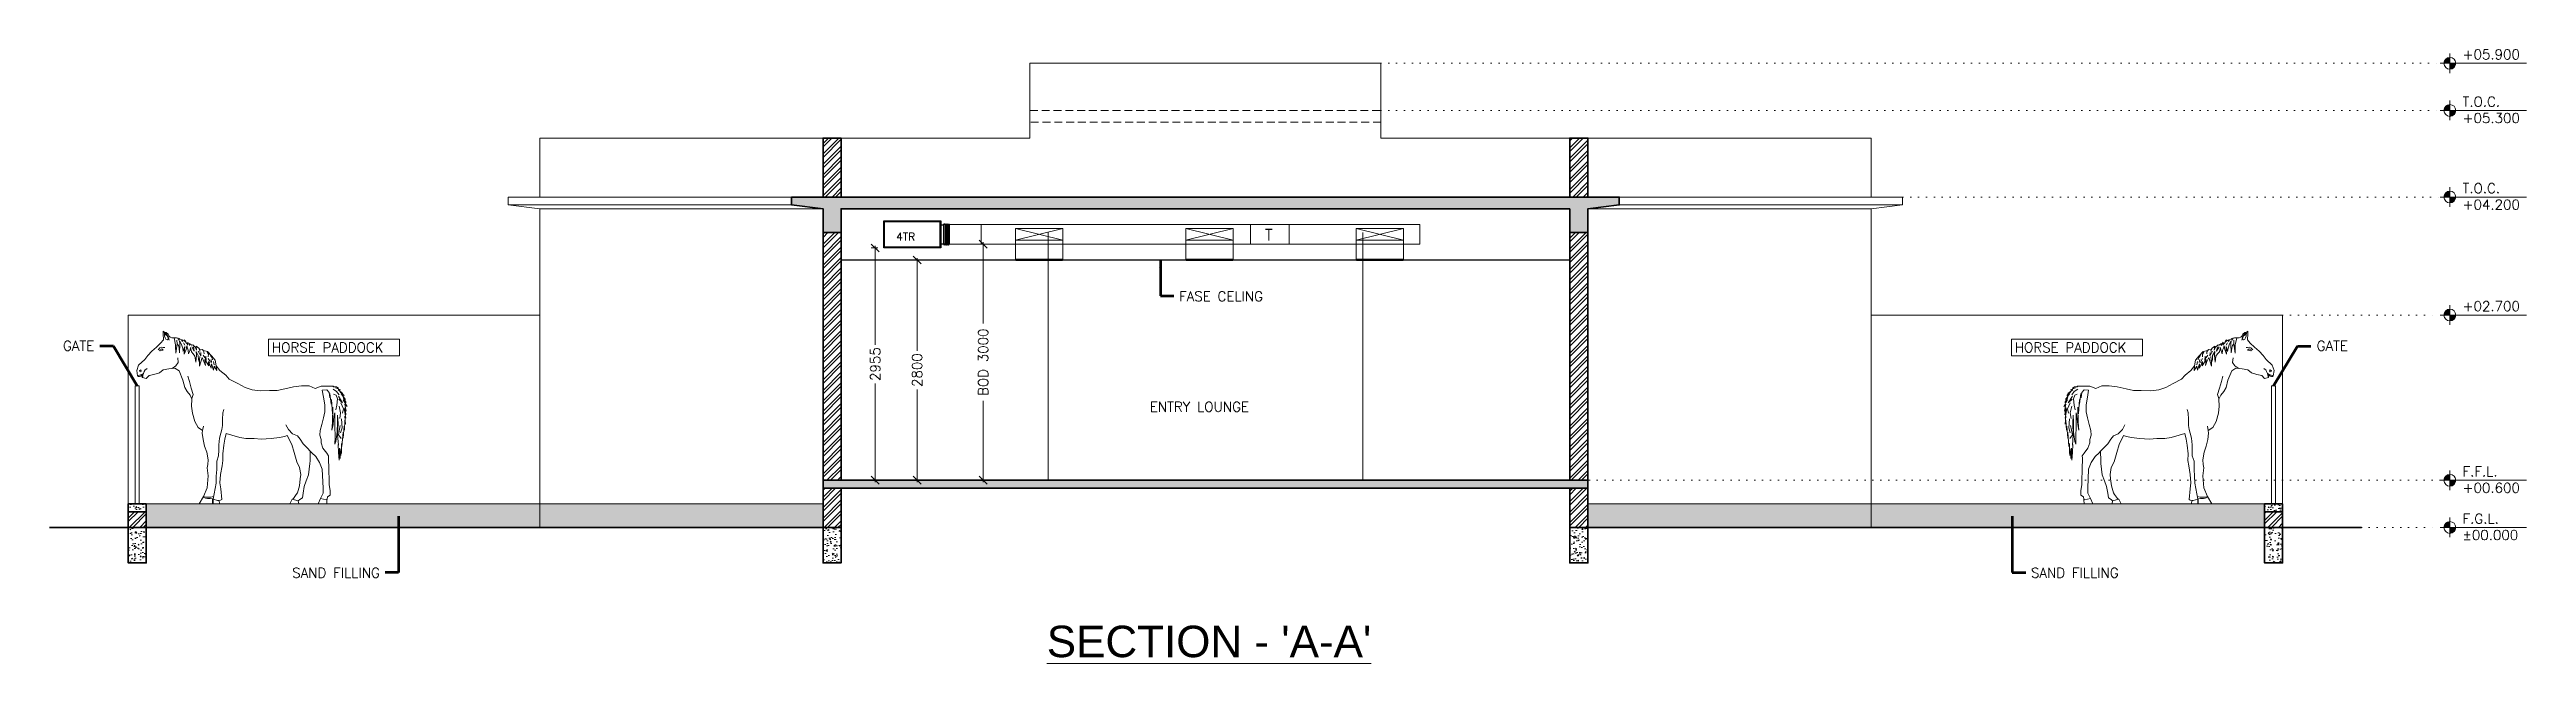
# Model space of a CAD drawing. Header units: millimetres. Extents: x -154478 to 73967, y -24076 to 107303.
# Drawn here: x -65400 to -33922, y -24076 to -16272 of the extents above; entities that cross this region are included whole.
import ezdxf

# ---------------------------------------------------------------- set-up
doc = ezdxf.new("R2010")
doc.units = ezdxf.units.MM
doc.header["$MEASUREMENT"] = 0
doc.header["$PDSIZE"] = -25
doc.linetypes.add('DASHED', pattern=[0.75, 0.5, -0.25])
doc.linetypes.add('DOT', pattern=[0.25, 0, -0.25])
for name, color, linetype, lineweight in [('CA-ANNO-DIMS', 8, 'Continuous', 15), ('CA-ANNO-TEXT', 8, 'Continuous', 20), ('CA-ELEVATION', 8, 'Continuous', 15), ('CA-FLOR', 8, 'Continuous', 18), ('CA-HATCH', 8, 'Continuous', 5), ('CA-WALL-EXTR', 8, 'Continuous', 35), ('Human & Animal', 42, 'Continuous', 0), ('M-EQPM', 150, 'Continuous', 30), ('M_SUPPLY DUCT', 5, 'Continuous', 9), ('Railing', 8, 'Continuous', 15)]:
    doc.layers.add(name, color=color, linetype=linetype, lineweight=lineweight)
doc.layers.add('E_LEGEND', color=10, linetype='Continuous')
doc.layers.add('RCP', color=5, linetype='Continuous')
doc.styles.add('FIRE TEXT', font='swisscl.ttf')
doc.styles.add('ISO STANDARD', font='simplex.shx')
doc.dimstyles.new('ISO STANDARD', dxfattribs={"dimscale": 100, "dimtxt": 1.25, "dimasz": 1, "dimexe": 0.5, "dimexo": 0.75, "dimgap": 0.25, "dimtad": 0, "dimzin": 9, "dimdsep": 46, "dimtxsty": 'ISO STANDARD', "dimblk": 'OBLIQUE', "dimcen": 0.09, "dimdle": 0.25, "dimclrd": 256, "dimclre": 256, "dimclrt": 256, "dimadec": 0, "dimazin": 2, "dimtfac": 0.09, "dimtofl": 0, "dimtmove": 2, "dimatfit": 0, "dimfxl": 187.5, "dimtolj": 1, "dimtzin": 0, "dimlwd": 9, "dimlwe": 9, "dimarcsym": 2})
pattern_1 = [(37.5, (-68164.4, -83457.89), (-1.8898, 57.804713), [0, -45.6, 0, -51, 0, -48.75]), (7.5, (-68164.4, -83457.89), (53.0933, 84.66438), [0, -24.6, 0, -41.1, 0, -15.75]), (327.5, (-68201.3, -83457.89), (93.424256, 0.16977), [0, -15, 0, -54, 0, -70.5]), (317.5, (-68201.3, -83457.89), (90.1838, 26.33027), [0, -7.5, 0, -35.4, 0, -40.5])]
pattern_2 = [(50, (-68164.4, -83357.89), (143.45204, -12.55043), [15, -165]), (355, (-68164.4, -83357.89), (-27.75027, 150.43843), [12, -132]), (100.45144, (-68152.44, -83358.94), (115.70177, 137.888), [12.74804, -140.22842]), (46.1842, (-68164.4, -83317.9), (213.44827, -33.10386), [22.5, -247.5]), (96.63564, (-68146.61, -83320.65), (186.9324, 194.8237), [19.1221, -210.34275]), (351.18416, (-68164.4, -83317.9), (186.9324, 194.8237), [18, -198]), (21, (-68144.4, -83327.89), (119.38141, -80.52378), [15, -165]), (326, (-68144.4, -83327.89), (48.66307, 145.03), [12, -132]), (71.45144, (-68134.45, -83334.6), (168.04448, 64.50623), [12.74804, -140.22842]), (37.5, (-68164.4, -83357.89), (2.43197, 66.57877), [0, -130.4, 0, -134, 0, -132.5]), (7.5, (-68164.4, -83357.89), (52.61391, 78.88234), [0, -76.4, 0, -127.4, 0, -50.5]), (327.5, (-68209, -83357.89), (106.764487, -4.510974), [0, -50, 0, -156, 0, -207]), (317.5, (-68229, -83357.89), (116.63723, 20.021), [0, -65, 0, -103.6, 0, -147])]
pattern_3 = [(45, (-79624.4, -83457.89), (-66.29126, 66.29126), []), (45, (-79580.2, -83457.89), (-66.29126, 66.29126), [])]
pattern_4 = [(50, (-73394.4, -83757.89), (143.45204, -12.55043), [15, -165]), (355, (-73394.4, -83757.89), (-27.75027, 150.43843), [12, -132]), (100.45144, (-73382.44, -83758.94), (115.70177, 137.888), [12.74804, -140.22842]), (46.1842, (-73394.4, -83717.9), (213.44827, -33.10386), [22.5, -247.5]), (96.63564, (-73376.61, -83720.65), (186.9324, 194.8237), [19.1221, -210.34275]), (351.18416, (-73394.4, -83717.9), (186.9324, 194.8237), [18, -198]), (21, (-73374.4, -83727.89), (119.38141, -80.52378), [15, -165]), (326, (-73374.4, -83727.89), (48.66307, 145.03), [12, -132]), (71.45144, (-73364.45, -83734.6), (168.04448, 64.50623), [12.74804, -140.22842]), (37.5, (-73394.4, -83757.89), (2.43197, 66.57877), [0, -130.4, 0, -134, 0, -132.5]), (7.5, (-73394.4, -83757.89), (52.61391, 78.88234), [0, -76.4, 0, -127.4, 0, -50.5]), (327.5, (-73439, -83757.89), (106.764487, -4.510974), [0, -50, 0, -156, 0, -207]), (317.5, (-73459, -83757.89), (116.63723, 20.021), [0, -65, 0, -103.6, 0, -147])]
pattern_5 = [(45, (-68794.4, -83457.89), (-66.29126, 66.29126), []), (45, (-68750.2, -83457.89), (-66.29126, 66.29126), [])]
pattern_6 = [(45, (-70794.4, -83457.89), (-66.29126, 66.29126), []), (45, (-70750.2, -83457.89), (-66.29126, 66.29126), [])]
pattern_7 = [(50, (-70794.4, -83357.89), (143.45204, -12.55043), [15, -165]), (355, (-70794.4, -83357.89), (-27.75027, 150.43843), [12, -132]), (100.45144, (-70782.44, -83358.94), (115.70177, 137.888), [12.74804, -140.22842]), (46.1842, (-70794.4, -83317.9), (213.44827, -33.10386), [22.5, -247.5]), (96.63564, (-70776.61, -83320.65), (186.9324, 194.8237), [19.1221, -210.34275]), (351.18416, (-70794.4, -83317.9), (186.9324, 194.8237), [18, -198]), (21, (-70774.4, -83327.89), (119.3814, -80.52378), [15, -165]), (326, (-70774.4, -83327.89), (48.66307, 145.03), [12, -132]), (71.45144, (-70764.45, -83334.6), (168.04448, 64.50623), [12.74804, -140.22842]), (37.5, (-70794.4, -83357.89), (2.43197, 66.57877), [0, -130.4, 0, -134, 0, -132.5]), (7.5, (-70794.4, -83357.89), (52.61391, 78.88234), [0, -76.4, 0, -127.4, 0, -50.5]), (327.5, (-70839, -83357.89), (106.764487, -4.510974), [0, -50, 0, -156, 0, -207]), (317.5, (-70859, -83357.89), (116.63723, 20.021), [0, -65, 0, -103.6, 0, -147])]
pattern_8 = [(45, (-69102.14, -28169.45), (-66.29126, 66.29126), []), (45, (-69057.94, -28169.45), (-66.29126, 66.29126), [])]

msp = doc.modelspace()

# ---------------------------------------------------------------- texts
at = {"layer": 'CA-ANNO-TEXT', "style": 'ISO STANDARD'}
for s, insert, char_height, width, attachment_point in [('+05.900', (-34733.78, -16272.159, -0.069), 125, 775.05952, 1), ('\\pxql;T.O.C.\\P+05.300', (-34733.78, -16872.159, -0.069), 125, 775.05952, 1), ('\\pxql;T.O.C.\\P+04.200', (-34733.78, -17972.159, -0.069), 125, 775.05952, 1), ('\\pxql; 4TR', (-54710.528, -18700.458, -470.1), 100, 901.89588, 7), ('FASE CELING', (-51044.784, -19345.633), 125, 1191.72619, 1), ('+02.700', (-34733.78, -19472.159, -0.069), 125, 775.05952, 1), ('GATE', (-65229.571, -19975.726), 125, 441.72619, 1), ('\\pxql;HORSE PADDOCK', (-62574.761, -19996.44), 125, 1578.63095, 1), ('\\pxql;HORSE PADDOCK', (-38846.13, -19996.44), 125, 1578.63095, 3), ('GATE', (-36191.32, -19975.726), 125, 441.72619, 3), ('ENTRY LOUNGE', (-51415.962, -20751.01), 125, 1406.0119, 1), ('\\pxql;F.F.L.\\P+00.600', (-34733.78, -21572.159, -0.069), 125, 775.05952, 1), ('F.G.L.\\P±00.000', (-34733.78, -22172.159, -0.069), 125, 775.05952, 1), ('SAND FILLING', (-61202.328, -22860.665), 125, 1245.29762, 3), ('SAND FILLING', (-40218.563, -22860.665), 125, 1245.29762, 1), ("{\\fArial|b0|i0|c0|p34;\\LSECTION - 'A-A'}", (-52727.075, -23595.654), 400, 4164.70941, 1)]:
    msp.add_mtext(s, dxfattribs=dict(at, insert=insert, char_height=char_height, width=width, attachment_point=attachment_point))
at = {"layer": 'E_LEGEND', "color": 0, "style": 'FIRE TEXT'}
msp.add_text('T', height=150, dxfattribs=at).set_placement((-49952.368, -18699.806))

# ---------------------------------------------------------------- blocks, each defined once
blk = doc.blocks.new('Hourse ELE')
at = {"layer": 'Human & Animal'}
for p, q in [((198, 2047), (181, 2017)), ((278, 2033), (281, 2080)), ((-183, 1809), (-191, 1767)), ((-155, 1837), (-160, 1795)), ((713, 1646), (708, 1651)), ((720, 1606), (708, 1651)), ((729, 1643), (781, 1628)), ((90, 1338), (90, 1330)), ((-1620, 51), (-1543, 67)), ((-1262, 37), (-1182, 60)), ((-252, 44), (-237, 43))]:
    blk.add_line(p, q, dxfattribs=at)
for points in [[(-1772, 744), (-1761, 878), (-1768, 1023), (-1761, 1127), (-1758, 1040), (-1757, 913), (-1740, 791), (-1728, 758), (-1729, 854), (-1726, 989), (-1724, 1155), (-1715, 1116), (-1704, 1010), (-1690, 935), (-1698, 1034), (-1702, 1228), (-1695, 1143), (-1682, 1328), (-1681, 1269), (-1664, 1402), (-1663, 1347), (-1652, 1414), (-1625, 1450), (-1567, 1445), (-1582, 1358), (-1599, 1259), (-1597, 1168), (-1582, 1093), (-1560, 1010), (-1540, 931), (-1535, 872), (-1551, 819), (-1551, 776), (-1575, 708), (-1625, 643), (-1647, 610), (-1646, 581), (-1649, 441), (-1653, 288), (-1654, 242), (-1665, 170), (-1665, 109), (-1633, 90), (-1628, 58), (-1620, 51), (-1626, 50), (-1624, 0), (-1513, 0), (-1543, 67), (-1552, 85), (-1576, 138), (-1576, 201), (-1566, 441), (-1532, 525), (-1485, 602), (-1433, 647), (-1414, 668), (-1412, 547), (-1409, 512), (-1393, 367), (-1363, 294), (-1337, 219), (-1324, 134), (-1314, 76), (-1281, 54), (-1262, 37), (-1262, 37), (-1268, 0), (-1153, 0), (-1182, 60), (-1199, 69), (-1236, 117), (-1251, 141), (-1277, 230), (-1287, 316), (-1294, 373), (-1278, 463), (-1243, 534), (-1208, 654), (-1179, 755), (-1121, 868), (-1085, 856), (-1021, 843), (-918, 829), (-792, 822), (-699, 829), (-597, 829), (-517, 845), (-416, 872), (-345, 895), (-327, 822), (-315, 747), (-301, 637), (-304, 553), (-293, 483), (-275, 373), (-266, 267), (-276, 190), (-289, 56), (-275, 46), (-252, 44), (-265, 0), (-180, 0), (-179, 59), (-173, 63), (-173, 0), (0, 0), (-56, 93), (-56, 93), (-103, 205), (-115, 358), (-103, 456), (-112, 499), (-116, 558), (-98, 656), (-71, 733), (-53, 819), (-41, 900), (-46, 932), (12, 972), (55, 1048), (84, 1151), (94, 1242), (90, 1330), (113, 1380), (150, 1430), (180, 1479), (204, 1573), (252, 1692), (306, 1724), (383, 1718), (456, 1705), (502, 1664), (573, 1646), (633, 1632), (671, 1593), (720, 1606), (725, 1619), (720, 1629), (713, 1646), (717, 1642), (732, 1632), (744, 1625), (757, 1620), (770, 1617), (781, 1628), (790, 1695), (767, 1763), (689, 1837), (652, 1886), (599, 1942), (540, 1991), (488, 2044), (452, 2085), (455, 2163), (455, 2193), (449, 2188), (417, 2176), (394, 2159), (383, 2135), (366, 2119), (345, 2111), (320, 2111), (286, 2110), (271, 2104), (254, 2080), (254, 2103), (224, 2083), (210, 2065), (212, 2086), (185, 2067), (187, 2084), (168, 2064), (181, 2067), (150, 2035), (145, 2015), (144, 2054), (119, 2014), (123, 2039), (90, 2017), (78, 2022), (51, 1998), (39, 1977), (31, 1953), (36, 2005), (4, 1977), (-9, 1959), (-43, 1962), (-52, 1949), (-109, 1937), (-160, 1880), (-207, 1828), (-220, 1755), (-266, 1697), (-339, 1637), (-384, 1586), (-493, 1530), (-586, 1477), (-675, 1450), (-781, 1436), (-897, 1440), (-995, 1439), (-1091, 1463), (-1202, 1486), (-1304, 1502), (-1400, 1500), (-1475, 1467), (-1553, 1496), (-1644, 1497), (-1710, 1498), (-1706, 1489), (-1747, 1486), (-1773, 1469), (-1734, 1476), (-1798, 1450), (-1767, 1450), (-1829, 1404), (-1796, 1420), (-1843, 1376), (-1808, 1397), (-1862, 1327), (-1831, 1353), (-1870, 1290), (-1834, 1323), (-1881, 1238), (-1855, 1269), (-1872, 1177), (-1857, 1224), (-1868, 1130), (-1844, 1210), (-1866, 1090), (-1854, 1116), (-1863, 1015), (-1854, 1062), (-1847, 937), (-1844, 987), (-1831, 836), (-1831, 910), (-1817, 727), (-1811, 769), (-1811, 642), (-1802, 698), (-1804, 613), (-1794, 674), (-1793, 576), (-1785, 706), (-1780, 556), (-1772, 651), (-1769, 756)], [(503, 1952), (473, 1972), (454, 1955), (495, 1943)], [(741, 1702), (757, 1691), (753, 1683), (739, 1679), (734, 1689)]]:
    blk.add_lwpolyline(points, close=True, dxfattribs=at)
for points in [[(317, 2110), (297, 2023), (297, 2006), (295, 1916), (278, 2033), (262, 2011), (252, 1978), (246, 1920), (242, 2035), (246, 2071), (226, 2033), (207, 1979), (200, 1938), (182, 1999), (183, 1956), (188, 1902), (165, 1961), (156, 2008), (146, 1980), (137, 1952), (133, 1905), (114, 1959), (110, 1988), (95, 1934), (73, 1905), (52, 1876), (42, 1800), (32, 1888), (38, 1937), (9, 1884), (7, 1836), (-6, 1795), (-5, 1751), (-39, 1861), (-62, 1811), (-82, 1758), (-78, 1787), (-72, 1835), (-123, 1755), (-119, 1808), (-156, 1725), (-158, 1780), (-183, 1700), (-192, 1750), (-227, 1694), (-220, 1755)], [(-102, 1928), (-121, 1903), (-118, 1869)], [(-52, 1949), (-62, 1933), (-66, 1907)], [(9, 1942), (-24, 1883), (-23, 1925)], [(-9, 1959), (-12, 1956), (-10, 1937)], [(92, 1996), (60, 1939), (71, 1996)], [(449, 2188), (408, 2153), (388, 2115), (381, 2081)], [(439, 2165), (422, 2147), (404, 2135), (393, 2113), (391, 2093), (400, 2084), (420, 2094), (429, 2109), (438, 2133), (438, 2156), (439, 2169)], [(520, 1957), (497, 1983), (475, 1991), (454, 1987), (434, 1986)], [(-144, 1884), (-169, 1855), (-173, 1829)], [(-118, 1847), (-141, 1811), (-139, 1792)], [(-52, 1888), (-85, 1843), (-91, 1824), (-86, 1878)], [(-12, 1871), (-7, 1832), (-6, 1795)], [(90, 1338), (73, 1390), (98, 1472), (121, 1557), (141, 1623)], [(270, 1856), (264, 1797), (293, 1756), (343, 1721)], [(707, 1656), (695, 1682), (685, 1702), (664, 1717), (660, 1721)], [(708, 1651), (707, 1658), (729, 1643)], [(-1801, 1286), (-1835, 1206), (-1823, 1154)], [(-1772, 1369), (-1825, 1284), (-1777, 1330)], [(-1704, 1456), (-1749, 1430), (-1781, 1385)], [(-1711, 1396), (-1742, 1380), (-1760, 1334), (-1750, 1256), (-1739, 1196)], [(-1811, 1079), (-1818, 968), (-1799, 902)], [(-1795, 998), (-1772, 879), (-1806, 829)], [(-1780, 1240), (-1799, 1156), (-1789, 1084)], [(-1105, 1005), (-1136, 946), (-1189, 888), (-1251, 865), (-1286, 822), (-1324, 763), (-1377, 709), (-1414, 668)], [(-315, 1201), (-302, 1157), (-299, 1073), (-297, 996), (-288, 947), (-277, 897), (-259, 836), (-252, 749), (-251, 681), (-249, 612), (-227, 541), (-225, 438), (-219, 353), (-216, 265), (-179, 59)], [(-46, 932), (-55, 989)], [(-237, 43), (-179, 59)], [(-56, 93), (-87, 83), (-150, 84), (-186, 94)], [(-181, 65), (-171, 63), (-143, 67), (-107, 70), (-84, 74), (-52, 87)]]:
    blk.add_lwpolyline(points, dxfattribs=at)
blk = doc.blocks.new('_Oblique')
at = {"color": 0, "linetype": 'ByBlock', "lineweight": -2}
blk.add_line((-0.5, -0.5), (0.5, 0.5), dxfattribs=at)
blk = doc.blocks.new('LEVEL')
at = {"layer": 'CA-ANNO-TEXT'}
for points in [[(125, 75, 0.414214), (50, 0), (125, 0)], [(200, 0), (125, 0), (125, -75, 0.414214)]]:
    blk.add_hatch(color=256, dxfattribs=at).paths.add_polyline_path(points)
for p, q in [((0, 0), (1098, 0)), ((125, 125), (125, -125))]:
    blk.add_line(p, q, dxfattribs=at)
blk.add_circle((125, 0), 75, dxfattribs=at)
blk = doc.blocks.new('*D33')
at = {"layer": 'CA-ANNO-DIMS', "lineweight": 9, "transparency": 16777216}
for p, q in [((-54634, -18947), (-54325, -18947)), ((-54375, -18922), (-54375, -20102)), ((-54375, -21772), (-54375, -20592)), ((-54634, -21747), (-54325, -21747))]:
    blk.add_line(p, q, dxfattribs=at)
at = {"layer": 'Defpoints', "color": 0, "transparency": 16777216}
for p in [(-54709, -18947), (-54709, -21747), (-54375, -21747)]:
    blk.add_point(p, dxfattribs=at)
at = {"layer": 'CA-ANNO-DIMS', "lineweight": 9, "transparency": 16777216, "xscale": 100, "yscale": 100, "zscale": 100}
for p, rotation in [((-54375, -18947), 90), ((-54375, -21747), 270)]:
    blk.add_blockref('_Oblique', p, dxfattribs=dict(at, rotation=rotation))
at = {"layer": 'CA-ANNO-DIMS', "transparency": 16777216, "insert": (-54375, -20347), "char_height": 125, "attachment_point": 5, "rotation": 90, "style": 'ISO STANDARD'}
blk.add_mtext('\\A1;2800', dxfattribs=at)
blk = doc.blocks.new('*D122')
at = {"layer": 'Defpoints', "color": 0, "transparency": 16777216}
for p in [(-53674, -18747), (-53674, -21747), (-53535, -21747)]:
    blk.add_point(p, dxfattribs=at)
at = {"layer": 'M_SUPPLY DUCT', "lineweight": 9, "transparency": 16777216}
for p, q in [((-53599, -18747), (-53485, -18747)), ((-53535, -18722), (-53535, -19755)), ((-53535, -21772), (-53535, -20739)), ((-53599, -21747), (-53485, -21747))]:
    blk.add_line(p, q, dxfattribs=at)
at = {"layer": 'M_SUPPLY DUCT', "lineweight": 9, "transparency": 16777216, "xscale": 100, "yscale": 100, "zscale": 100}
for p, rotation in [((-53535, -18747), 90), ((-53535, -21747), 270)]:
    blk.add_blockref('_Oblique', p, dxfattribs=dict(at, rotation=rotation))
at = {"layer": 'M_SUPPLY DUCT', "transparency": 16777216, "insert": (-53535, -20247), "char_height": 125, "attachment_point": 5, "rotation": 90, "style": 'ISO STANDARD'}
blk.add_mtext('\\A1;BOD 3000', dxfattribs=at)
blk = doc.blocks.new('*D123')
at = {"layer": 'Defpoints', "color": 0, "transparency": 16777216}
for p in [(-54799, -18794), (-54907, -21747), (-54799, -21747)]:
    blk.add_point(p, dxfattribs=at)
at = {"layer": 'M_SUPPLY DUCT', "lineweight": 9, "transparency": 16777216}
for p, q in [((-54874, -18794), (-54957, -18794)), ((-54907, -18769), (-54907, -20025)), ((-54907, -21772), (-54907, -20516)), ((-54874, -21747), (-54957, -21747))]:
    blk.add_line(p, q, dxfattribs=at)
at = {"layer": 'M_SUPPLY DUCT', "lineweight": 9, "transparency": 16777216, "xscale": 100, "yscale": 100, "zscale": 100}
for p, rotation in [((-54907, -18794), 90), ((-54907, -21747), 270)]:
    blk.add_blockref('_Oblique', p, dxfattribs=dict(at, rotation=rotation))
at = {"layer": 'M_SUPPLY DUCT', "transparency": 16777216, "insert": (-54907, -20271), "char_height": 125, "attachment_point": 5, "rotation": 90, "style": 'ISO STANDARD'}
blk.add_mtext('\\A1;2955', dxfattribs=at)

# ---------------------------------------------------------------- dimensions: what is measured, and where the dimension line sits
at = {"layer": 'CA-ANNO-DIMS'}
dim = msp.add_linear_dim(base=(-54375.136, -21746.93), p1=(-54709.348, -18946.93), p2=(-54709.348, -21746.93), angle=90, dimstyle='ISO STANDARD', dxfattribs=at)
dim.commit()
dim.dimension.update_dxf_attribs({"geometry": '*D33', "text_midpoint": (-54375.136, -20346.93)})
at = {"layer": 'M_SUPPLY DUCT', "color": 5}
dim = msp.add_linear_dim(base=(-54907.460259046, -21746.929753248), p1=(-54799.373981876, -18794.429753247), p2=(-54799.373981876, -21746.929753248), angle=90, dimstyle='ISO STANDARD', override={"dimdec": 0, "dimrnd": 5}, dxfattribs=at)
dim.commit()
dim.dimension.update_dxf_attribs({"geometry": '*D123', "text_midpoint": (-54907.460259046, -20270.679753248)})
dim = msp.add_linear_dim(base=(-53534.787, -21746.93), p1=(-53674.347, -18746.93), p2=(-53674.347, -21746.93), angle=90, text='BOD <>', dimstyle='ISO STANDARD', override={"dimdec": 0, "dimrnd": 5}, dxfattribs=at)
dim.commit()
dim.dimension.update_dxf_attribs({"geometry": '*D122', "text_midpoint": (-53534.787, -20246.93)})

# ---------------------------------------------------------------- hatches: boundary and pattern name
at = {"layer": 'CA-HATCH', "transparency": 33554687}
h = msp.add_hatch(dxfattribs=at)
h.set_pattern_fill('ANSI32', color=256, scale=250)
h.set_pattern_definition(pattern_5)
h.paths.add_polyline_path([(-55340.445, -17396.93), (-55570.445, -17396.93), (-55570.445, -18146.93), (-55340.445, -18146.93)])
h = msp.add_hatch(dxfattribs=at)
h.set_pattern_fill('ANSI32', color=256, scale=250)
h.set_pattern_definition(pattern_5)
h.paths.add_polyline_path([(-46080.445, -17396.93), (-45850.445, -17396.93), (-45850.445, -18146.93), (-46080.445, -18146.93)])
h = msp.add_hatch(dxfattribs=at)
h.set_pattern_fill('AR-CONC', color=256, scale=20)
h.set_pattern_definition([(50, (630, -84725.27), (143.45204, -12.55043), [15, -165]), (355, (630, -84725.27), (-27.75027, 150.43843), [12, -132]), (100.45144, (641.95, -84726.31), (115.70177, 137.888), [12.74804, -140.22842]), (46.1842, (630, -84685.27), (213.44827, -33.10386), [22.5, -247.5]), (96.63564, (647.79, -84688.03), (186.9324, 194.8237), [19.12207, -210.34275]), (351.18416, (630, -84685.27), (186.9324, 194.8237), [18, -198]), (21, (650, -84695.27), (119.38141, -80.52378), [15, -165]), (326, (650, -84695.27), (48.66307, 145.03), [12, -132]), (71.45144, (659.95, -84701.98), (168.04448, 64.50623), [12.74804, -140.22842]), (37.5, (630, -84725.27), (2.43197, 66.57877), [0, -130.4, 0, -134, 0, -132.5]), (7.5, (630, -84725.27), (52.61391, 78.88234), [0, -76.4, 0, -127.4, 0, -50.5]), (327.5, (585.4, -84725.27), (106.764487, -4.510974), [0, -50, 0, -156, 0, -207]), (317.5, (565.4, -84725.27), (116.63723, 20.021), [0, -65, 0, -103.6, 0, -147])])
h.paths.add_polyline_path([(-46080.445, -18296.93), (-46080.445, -18596.93), (-45850.445, -18596.93), (-45850.445, -18296.93), (-45450.445, -18246.93), (-45450.445, -18146.93), (-55970.445, -18146.93), (-55970.445, -18246.93), (-55570.445, -18296.93), (-55570.445, -18596.93), (-55340.445, -18596.93), (-55340.445, -18296.93)])
h = msp.add_hatch(dxfattribs=at)
h.set_pattern_fill('ANSI32', color=256, scale=250)
h.set_pattern_definition(pattern_8)
h.paths.add_polyline_path([(-55570.445, -18596.93), (-55570.445, -21746.93), (-55340.445, -21746.93), (-55340.445, -18596.93)])
h = msp.add_hatch(dxfattribs=at)
h.set_pattern_fill('ANSI32', color=256, scale=250)
h.set_pattern_definition(pattern_8)
h.paths.add_polyline_path([(-45850.445, -18596.93), (-45850.445, -21746.93), (-46080.445, -21746.93), (-46080.445, -18596.93)])
h = msp.add_hatch(dxfattribs=at)
h.set_pattern_fill('AR-CONC', color=256, scale=20)
h.set_pattern_definition([(50, (-68164.4, -83457.89), (143.45204, -12.55043), [15, -165]), (355, (-68164.4, -83457.89), (-27.75027, 150.43843), [12, -132]), (100.45144, (-68152.44, -83458.94), (115.70177, 137.888), [12.74804, -140.22842]), (46.1842, (-68164.4, -83417.9), (213.44827, -33.10386), [22.5, -247.5]), (96.63564, (-68146.61, -83420.65), (186.9324, 194.8237), [19.1221, -210.34275]), (351.18416, (-68164.4, -83417.9), (186.9324, 194.8237), [18, -198]), (21, (-68144.4, -83427.89), (119.3814, -80.52378), [15, -165]), (326, (-68144.4, -83427.89), (48.66307, 145.03), [12, -132]), (71.45144, (-68134.45, -83434.6), (168.04448, 64.50623), [12.74804, -140.22842]), (37.5, (-68164.4, -83457.89), (2.43197, 66.57877), [0, -130.4, 0, -134, 0, -132.5]), (7.5, (-68164.4, -83457.89), (52.61391, 78.88234), [0, -76.4, 0, -127.4, 0, -50.5]), (327.5, (-68209, -83457.89), (106.764487, -4.510974), [0, -50, 0, -156, 0, -207]), (317.5, (-68229, -83457.89), (116.63723, 20.021), [0, -65, 0, -103.6, 0, -147])])
h.paths.add_polyline_path([(-55570.445, -21746.93), (-45850.445, -21746.93), (-45850.445, -21846.93), (-55570.445, -21846.93)])
h = msp.add_hatch(dxfattribs=at)
h.set_pattern_fill('ANSI32', color=256, scale=250)
h.set_pattern_definition(pattern_6)
h.paths.add_polyline_path([(-55570.445, -21846.93), (-55570.445, -22346.93), (-55340.445, -22346.93), (-55340.445, -21846.93)])
h = msp.add_hatch(dxfattribs=at)
h.set_pattern_fill('ANSI32', color=256, scale=250)
h.set_pattern_definition(pattern_6)
h.paths.add_polyline_path([(-45850.445, -21846.93), (-45850.445, -22346.93), (-46080.445, -22346.93), (-46080.445, -21846.93)])
h = msp.add_hatch(dxfattribs=at)
h.set_pattern_fill('AR-CONC', color=256, scale=20)
h.set_pattern_definition(pattern_4)
h.paths.add_polyline_path([(-64400.445, -22046.93), (-64170.445, -22046.93), (-64170.445, -22146.93), (-64400.445, -22146.93)])
h = msp.add_hatch(dxfattribs=at)
h.set_pattern_fill('ANSI32', color=256, scale=250)
h.set_pattern_definition(pattern_3)
h.paths.add_polyline_path([(-64400.445, -22146.93), (-64400.445, -22346.93), (-64170.445, -22346.93), (-64170.445, -22146.93)])
h = msp.add_hatch(dxfattribs=at)
h.set_pattern_fill('AR-CONC', color=256, scale=20)
h.set_pattern_definition(pattern_2)
h.paths.add_polyline_path([(-64400.445, -22346.93), (-64170.445, -22346.93), (-64170.445, -22796.93), (-64400.445, -22796.93)])
h = msp.add_hatch(dxfattribs=at)
h.set_pattern_fill('AR-SAND', color=256, scale=30)
h.set_pattern_definition(pattern_1)
h.paths.add_polyline_path([(-55570.445, -22046.93), (-64170.445, -22046.93), (-64170.445, -22346.93), (-55570.445, -22346.93)])
h = msp.add_hatch(dxfattribs=at)
h.set_pattern_fill('AR-CONC', color=256, scale=20)
h.set_pattern_definition(pattern_7)
h.paths.add_polyline_path([(-55570.445, -22346.93), (-55340.445, -22346.93), (-55340.445, -22796.93), (-55570.445, -22796.93)])
h = msp.add_hatch(dxfattribs=at)
h.set_pattern_fill('AR-CONC', color=256, scale=20)
h.set_pattern_definition(pattern_7)
h.paths.add_polyline_path([(-45850.445, -22346.93), (-46080.445, -22346.93), (-46080.445, -22796.93), (-45850.445, -22796.93)])
h = msp.add_hatch(dxfattribs=at)
h.set_pattern_fill('AR-SAND', color=256, scale=30)
h.set_pattern_definition(pattern_1)
h.paths.add_polyline_path([(-45850.445, -22046.93), (-37250.445, -22046.93), (-37250.445, -22346.93), (-45850.445, -22346.93)])
h = msp.add_hatch(dxfattribs=at)
h.set_pattern_fill('AR-CONC', color=256, scale=20)
h.set_pattern_definition(pattern_4)
h.paths.add_polyline_path([(-37020.445, -22046.93), (-37250.445, -22046.93), (-37250.445, -22146.93), (-37020.445, -22146.93)])
h = msp.add_hatch(dxfattribs=at)
h.set_pattern_fill('ANSI32', color=256, scale=250)
h.set_pattern_definition(pattern_3)
h.paths.add_polyline_path([(-37020.445, -22146.93), (-37020.445, -22346.93), (-37250.445, -22346.93), (-37250.445, -22146.93)])
h = msp.add_hatch(dxfattribs=at)
h.set_pattern_fill('AR-CONC', color=256, scale=20)
h.set_pattern_definition(pattern_2)
h.paths.add_polyline_path([(-37020.445, -22346.93), (-37250.445, -22346.93), (-37250.445, -22796.93), (-37020.445, -22796.93)])

# ---------------------------------------------------------------- linework, layer by layer
at = {"color": 2}
msp.add_lwpolyline([(-53965.736, -18500.366), (-53965.736, -18743.494)], dxfattribs=at)
at = {"layer": 'CA-ANNO-TEXT', "color": 8, "linetype": 'DOT', "ltscale": 400}
for p, q in [((-48480.445, -16446.93), (-35020.445, -16446.93)), ((-48480.785, -17046.93), (-35020.445, -17046.93)), ((-45450.445, -18146.93), (-35020.445, -18146.93)), ((-37020.445, -19646.93), (-35020.445, -19646.93)), ((-35020.445, -21746.93), (-48480.445, -21746.93)), ((-36020.445, -22346.93), (-35020.445, -22346.93))]:
    msp.add_line(p, q, dxfattribs=at)
at = {"layer": 'CA-ANNO-TEXT'}
for points in [[(-62618.511, -20165.19), (-62618.511, -19952.69), (-60953.63, -19952.69), (-60953.63, -20165.19)], [(-38802.38, -20165.19), (-38802.38, -19952.69), (-40467.261, -19952.69), (-40467.261, -20165.19)]]:
    msp.add_lwpolyline(points, close=True, dxfattribs=at)
at = {"layer": 'CA-ELEVATION'}
for p, q in [((-52940.445, -16446.93), (-48480.445, -16446.93)), ((-55570.445, -17396.93), (-59170.445, -17396.93)), ((-59170.445, -18146.93), (-59170.445, -17396.93)), ((-55340.445, -17396.93), (-52940.445, -17396.93)), ((-46080.445, -17396.93), (-48480.445, -17396.93)), ((-45850.445, -17396.93), (-42250.445, -17396.93)), ((-42250.445, -18146.93), (-42250.445, -17396.93)), ((-55970.445, -18146.93), (-59570.445, -18146.93)), ((-59570.445, -18146.93), (-59570.445, -18246.93)), ((-55970.445, -18246.93), (-59570.445, -18246.93)), ((-59570.445, -18246.93), (-59170.445, -18296.93)), ((-45450.445, -18146.93), (-41850.445, -18146.93)), ((-45450.445, -18246.93), (-41850.445, -18246.93)), ((-41850.445, -18246.93), (-42250.445, -18296.93)), ((-41850.445, -18146.93), (-41850.445, -18246.93)), ((-59170.445, -22346.93), (-59170.445, -18296.93)), ((-55570.445, -18296.93), (-59170.445, -18296.93)), ((-45850.445, -18296.93), (-42250.445, -18296.93)), ((-42250.445, -22346.93), (-42250.445, -18296.93))]:
    msp.add_line(p, q, dxfattribs=at)
for points in [[(-52940.445, -17396.93), (-52940.445, -16446.93)], [(-48480.445, -16446.93), (-48480.445, -17396.93)], [(-52710.445, -18596.93), (-52710.445, -21746.93)], [(-48710.445, -18596.93), (-48710.445, -21746.93)], [(-64400.445, -22046.93), (-64400.445, -19646.93), (-59170.445, -19646.93)], [(-37020.445, -22046.93), (-37020.445, -19646.93), (-42250.445, -19646.93)]]:
    msp.add_lwpolyline(points, dxfattribs=at)
at = {"layer": 'CA-ELEVATION', "linetype": 'DASHED', "ltscale": 200}
msp.add_lwpolyline([(-52940.445, -17046.93), (-48480.445, -17046.93), (-48480.445, -17196.93), (-52940.445, -17196.93)], close=True, dxfattribs=at)
at = {"layer": 'CA-FLOR', "ltscale": 100}
for p, q in [((-55570.445, -22046.93), (-64170.445, -22046.93)), ((-45850.445, -22046.93), (-37250.445, -22046.93))]:
    msp.add_line(p, q, dxfattribs=at)
at = {"layer": 'CA-FLOR', "lineweight": 35, "ltscale": 100}
for points in [[(-46080.445, -18296.93), (-46080.445, -18596.93), (-45850.445, -18596.93), (-45850.445, -18296.93), (-45450.445, -18246.93), (-45450.445, -18146.93), (-55970.445, -18146.93), (-55970.445, -18246.93), (-55570.445, -18296.93), (-55570.445, -18596.93), (-55340.445, -18596.93), (-55340.445, -18296.93)], [(-55570.445, -21746.93), (-45850.445, -21746.93), (-45850.445, -21846.93), (-55570.445, -21846.93)], [(-64400.445, -22046.93), (-64170.445, -22046.93), (-64170.445, -22146.93), (-64400.445, -22146.93)], [(-64400.445, -22346.93), (-64170.445, -22346.93), (-64170.445, -22796.93), (-64400.445, -22796.93)], [(-55570.445, -22346.93), (-55340.445, -22346.93), (-55340.445, -22796.93), (-55570.445, -22796.93)], [(-45850.445, -22346.93), (-46080.445, -22346.93), (-46080.445, -22796.93), (-45850.445, -22796.93)], [(-37020.445, -22046.93), (-37250.445, -22046.93), (-37250.445, -22146.93), (-37020.445, -22146.93)], [(-37020.445, -22346.93), (-37250.445, -22346.93), (-37250.445, -22796.93), (-37020.445, -22796.93)]]:
    msp.add_lwpolyline(points, close=True, dxfattribs=at)
at = {"layer": 'CA-WALL-EXTR', "ltscale": 100}
for p, q in [((-55570.445, -22346.93), (-55570.445, -21846.93)), ((-55340.445, -22346.93), (-55340.445, -21846.93)), ((-46080.445, -22346.93), (-46080.445, -21846.93)), ((-45850.445, -22346.93), (-45850.445, -21846.93)), ((-65400.445, -22346.93), (-55570.445, -22346.93)), ((-64400.445, -22346.93), (-64400.445, -22146.93)), ((-64170.445, -22346.93), (-64170.445, -22146.93)), ((-36020.445, -22346.93), (-45850.445, -22346.93)), ((-37250.445, -22346.93), (-37250.445, -22146.93)), ((-37020.445, -22346.93), (-37020.445, -22146.93))]:
    msp.add_line(p, q, dxfattribs=at)
for points in [[(-55570.445, -18146.93), (-55570.445, -17396.93), (-55340.445, -17396.93), (-55340.445, -18146.93)], [(-45850.445, -18146.93), (-45850.445, -17396.93), (-46080.445, -17396.93), (-46080.445, -18146.93)], [(-55570.445, -21746.93), (-55570.445, -18596.93)], [(-55340.445, -18596.93), (-55340.445, -21746.93)], [(-46080.445, -18596.93), (-46080.445, -21746.93)], [(-45850.445, -21746.93), (-45850.445, -18596.93)]]:
    msp.add_lwpolyline(points, dxfattribs=at)
at = {"layer": 'M-EQPM'}
for p, q in [((-54074.374, -18500.366), (-54037.803, -18500.366)), ((-54074.374, -18743.494), (-54037.803, -18743.494))]:
    msp.add_line(p, q, dxfattribs=at)
at = {"layer": 'M-EQPM', "ltscale": 1.5}
for points in [[(-54799.374, -18449.43), (-54074.374, -18449.43), (-54074.374, -18794.43), (-54799.374, -18794.43)], [(-54789.374, -18459.43), (-54084.374, -18459.43), (-54084.374, -18784.43), (-54789.374, -18784.43)]]:
    msp.add_lwpolyline(points, close=True, dxfattribs=at)
at = {"layer": 'M-EQPM'}
for points in [[(-54037.803, -18500.366), (-54029.763, -18484.053), (-54019.786, -18500.366)], [(-54037.803, -18500.366), (-54037.803, -18743.494)], [(-54019.786, -18500.366), (-54011.746, -18484.053), (-54001.77, -18500.366)], [(-54019.786, -18500.366), (-54019.786, -18743.494)], [(-54001.77, -18500.366), (-53993.729, -18484.053), (-53983.753, -18500.366)], [(-54001.77, -18500.366), (-54001.77, -18743.494)], [(-53983.753, -18500.366), (-53975.712, -18484.053), (-53965.736, -18500.366)], [(-53983.753, -18500.366), (-53983.753, -18743.494)], [(-53965.736, -18500.366), (-53965.736, -18743.494)], [(-54037.803, -18743.494), (-54029.763, -18759.806), (-54019.786, -18743.494)], [(-54019.786, -18743.494), (-54011.746, -18759.806), (-54001.77, -18743.494)], [(-54001.77, -18743.494), (-53993.729, -18759.806), (-53983.753, -18743.494)], [(-53983.753, -18743.494), (-53975.712, -18759.806), (-53965.736, -18743.494)]]:
    msp.add_lwpolyline(points, dxfattribs=at)
at = {"layer": 'M_SUPPLY DUCT', "color": 5}
for p, q in [((-53123.597, -18696.93), (-53123.597, -18946.93)), ((-52523.597, -18696.93), (-52523.597, -18946.93)), ((-50958.905, -18696.93), (-50958.905, -18946.93)), ((-50358.905, -18696.93), (-50358.905, -18946.93)), ((-48794.213, -18696.93), (-48794.213, -18946.93)), ((-48194.213, -18696.93), (-48194.213, -18946.93))]:
    msp.add_line(p, q, dxfattribs=at)
for points in [[(-53965.736, -18496.93), (-53561.487, -18496.93), (-53561.487, -18746.93), (-53965.736, -18743.494)], [(-53123.597, -18546.93), (-52523.597, -18546.93), (-52523.597, -18696.93), (-53123.597, -18696.93)], [(-50958.905, -18546.93), (-50358.905, -18546.93), (-50358.905, -18696.93), (-50958.905, -18696.93)], [(-50136.241, -18496.93), (-49645.524, -18496.93), (-49645.524, -18746.93), (-50136.241, -18746.93)], [(-48794.213, -18546.93), (-48194.213, -18546.93), (-48194.213, -18696.93), (-48794.213, -18696.93)]]:
    msp.add_lwpolyline(points, close=True, dxfattribs=at)
for points in [[(-53965.736, -18496.93), (-47984.678, -18496.93)], [(-53123.597, -18546.93), (-52523.597, -18696.93)], [(-52523.597, -18546.93), (-53123.597, -18696.93)], [(-50958.905, -18546.93), (-50358.905, -18696.93)], [(-50358.905, -18546.93), (-50958.905, -18696.93)], [(-48794.213, -18546.93), (-48194.213, -18696.93)], [(-48194.213, -18546.93), (-48794.213, -18696.93)], [(-47984.678, -18496.93), (-47984.678, -18746.93)], [(-53965.736, -18746.93), (-47984.678, -18746.93)]]:
    msp.add_lwpolyline(points, dxfattribs=at)
at = {"layer": 'M_SUPPLY DUCT', "color": 3, "const_width": 30}
for points in [[(-52523.597, -18946.93), (-53123.597, -18946.93)], [(-50358.905, -18946.93), (-50958.905, -18946.93)], [(-48194.213, -18946.93), (-48794.213, -18946.93)]]:
    msp.add_lwpolyline(points, dxfattribs=at)
at = {"layer": 'Railing'}
for points in [[(-64260.445, -20546.93), (-64310.445, -20546.93), (-64310.445, -22046.93), (-64260.445, -22046.93)], [(-37160.445, -20546.93), (-37110.445, -20546.93), (-37110.445, -22046.93), (-37160.445, -22046.93)]]:
    msp.add_lwpolyline(points, close=True, dxfattribs=at)
at = {"layer": 'RCP', "const_width": 20}
msp.add_lwpolyline([(-46080.445, -18946.93), (-55340.445, -18946.93)], dxfattribs=at)

# ---------------------------------------------------------------- block references
at = {"layer": 'CA-ANNO-TEXT'}
for p in [(-35020.445, -16446.93), (-35020.445, -17046.93), (-35020.445, -18146.93), (-35020.445, -19646.93), (-35020.445, -21746.93), (-35020.445, -22346.93)]:
    msp.add_blockref('LEVEL', p, dxfattribs=at)
at = {"layer": 'Human & Animal', "xscale": -1}
msp.add_blockref('Hourse ELE', (-63500.835, -22046.93), dxfattribs=at)
at = {"layer": 'Human & Animal'}
msp.add_blockref('Hourse ELE', (-37920.055, -22046.93), dxfattribs=at)

msp.set_redraw_order([(e.dxf.handle, doc.entitydb.next_handle()) for e in msp.query("TEXT MTEXT ATTDEF DIMENSION ARC_DIMENSION")])  # texts and dimensions are drawn at this point

# ---------------------------------------------------------------- leaders
at = {"layer": 'CA-ANNO-TEXT'}
for points in [[(-51282.646, -18946.93), (-51282.646, -19404.408), (-51111.005, -19404.408)], [(-64285.445, -20546.93), (-64588.941, -20042.891), (-64760.582, -20042.891)], [(-37135.445, -20546.93), (-36831.95, -20042.891), (-36660.309, -20042.891)], [(-60964.466, -22203.156), (-60964.466, -22919.441), (-61136.107, -22919.441)], [(-40456.425, -22203.156), (-40456.425, -22919.441), (-40284.784, -22919.441)]]:
    msp.add_leader(points, dimstyle='ISO STANDARD', override={"dimgap": 0.1, "dimlwd": 65535}, dxfattribs=at)

doc.saveas('drawing.dxf')
